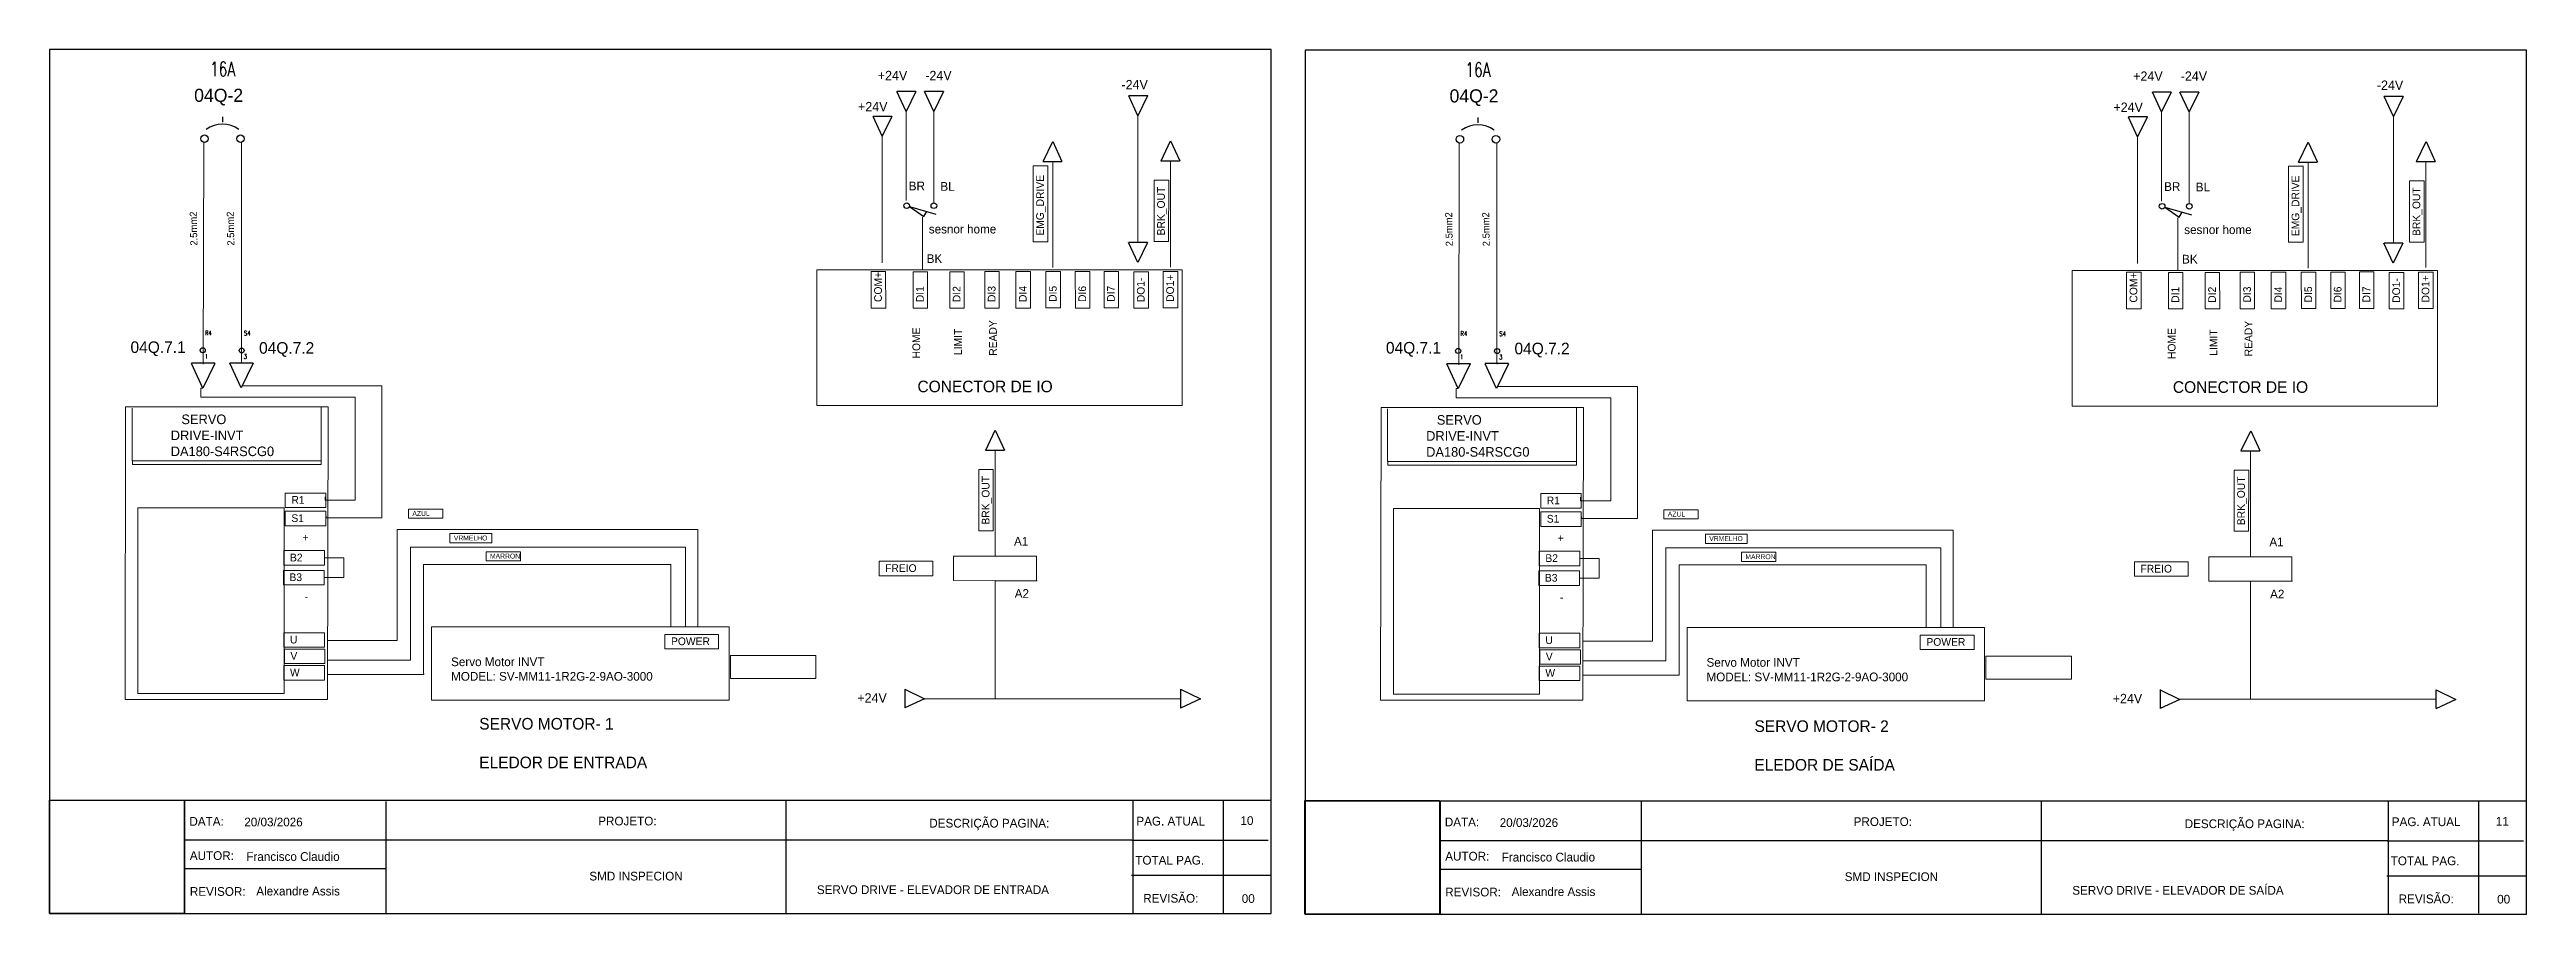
# Model space of a CAD drawing. Extents: x -891 to 6596, y -1 to 298.
# Drawn here: x 3559 to 4411, y -1 to 296 of the extents above; entities that cross this region are included whole.
import ezdxf
from ezdxf.enums import TextEntityAlignment as Align

# ---------------------------------------------------------------- set-up
doc = ezdxf.new("R2010")
doc.units = 0
doc.header["$MEASUREMENT"] = 0
doc.linetypes.add('HIDDEN2', pattern=[0.1875, 0.125, -0.0625])
for name, color, linetype in [('DESCCHILD', 20, 'Continuous'), ('LOC', 8, 'Continuous'), ('RED_2.5mm^2', 1, 'Continuous'), ('SYMS', 7, 'Continuous'), ('TAGS', 51, 'Continuous')]:
    doc.layers.add(name, color=color, linetype=linetype)
doc.styles.add('WD', font='romans.shx')
picture_1 = doc.add_image_def('image1.png', size_in_pixel=(222, 187))
picture_2 = doc.add_image_def('image2.png', size_in_pixel=(237, 301))

msp = doc.modelspace()

# ---------------------------------------------------------------- texts
for s, p in [('BR', (3854.818, 247.868)), ('BL', (3865.686, 247.706)), ('BR', (4286.493, 247.664)), ('BL', (4297.36, 247.502)), ('sesnor home', (3861.714, 233.045)), ('sesnor home', (4293.388, 232.841)), ('BK', (3860.982, 222.906)), ('BK', (4292.656, 222.702)), ('A1', (3891.001, 125.726)), ('A1', (4322.676, 125.522)), ('A2', (3891.247, 107.806)), ('A2', (4322.921, 107.602)), ('DATA:', (3607.467, 29.467)), ('20/03/2026', (3626.348, 29.253)), ('PROJETO:', (3748.044, 29.584)), ('DESCRIÇÃO PAGINA:', (3861.881, 28.855)), ('PAG. ATUAL', (3933.086, 29.551)), ('10', (3968.876, 29.732)), ('DATA:', (4039.141, 29.263)), ('20/03/2026', (4058.022, 29.048)), ('PROJETO:', (4179.718, 29.38)), ('DESCRIÇÃO PAGINA:', (4293.555, 28.651)), ('PAG. ATUAL', (4364.761, 29.346)), ('11', (4400.551, 29.528)), ('AUTOR:', (3607.615, 17.709)), ('Francisco Claudio', (3627.033, 17.381)), ('TOTAL PAG.', (3932.723, 16.115)), ('AUTOR:', (4039.289, 17.505)), ('Francisco Claudio', (4058.708, 17.177)), ('TOTAL PAG.', (4364.397, 15.911)), ('Alexandre Assis', (3630.46, 5.509)), ('SMD INSPECION', (3744.983, 10.658)), ('SERVO DRIVE - ELEVADOR DE ENTRADA', (3823.223, 5.98)), ('SMD INSPECION', (4176.657, 10.454)), ('SERVO DRIVE - ELEVADOR DE SAÍDA', (4254.897, 5.776)), ('REVISOR:', (3607.615, 5.381)), ('REVISÃO:', (3935.448, 3.043)), ('00', (3969.328, 2.939)), ('REVISOR:', (4039.289, 5.177)), ('Alexandre Assis', (4062.134, 5.305)), ('REVISÃO:', (4367.123, 2.839)), ('00', (4401.002, 2.735))]:
    msp.add_text(s, height=3).set_placement(p)
at = {"attachment_point": 1}
for s, width, gutter_width, heights, insert, char_height in [('{\\C242;\\c2564301;04Q-2}', 38.27078, 22.631, [27.158], (3609.099, 282.792), 4.52626), ('{\\C7;+24V}', 27.09318, 16.021, [19.226], (3844.175, 288.932), 3.2043), ('{\\C146;\\c9000464;-24V}', 27.09318, 16.021, [19.226], (3860.514, 288.932), 3.20429), ('{\\C242;\\c2564301;04Q-2}', 38.27078, 22.631, [27.158], (4040.773, 282.588), 4.52626), ('{\\C7;+24V}', 27.09318, 16.021, [19.226], (4275.85, 288.728), 3.2043), ('{\\C146;\\c9000464;-24V}', 27.09318, 16.021, [19.226], (4292.189, 288.728), 3.20429), ('{\\C7;+24V}', 27.09318, 16.021, [19.226], (3837.381, 278.245), 3.2043), ('{\\C7;+24V}', 27.09318, 16.021, [19.226], (4269.055, 278.04), 3.2043), ('{\\C242;\\c2564301;04Q.7.1}', 33.70694, 19.932, [23.919], (3587.213, 195.956), 3.98649), ('{\\C242;\\c2564301;04Q.7.2}', 33.70694, 19.932, [23.919], (3631.422, 195.701), 3.98649), ('{\\C242;\\c2564301;04Q.7.1}', 33.70694, 19.932, [23.919], (4018.887, 195.752), 3.98649), ('{\\C242;\\c2564301;04Q.7.2}', 33.70694, 19.932, [23.919], (4063.096, 195.497), 3.98649), ('{\\C242;\\c2564301;CONECTOR DE IO}', 59.98899, 19.932, [23.919], (3857.813, 182.453), 3.98649), ('{\\C242;\\c2564301;CONECTOR DE IO}', 59.98899, 19.932, [23.919], (4289.488, 182.249), 3.98649), ('{\\C242;\\c2564301;   SERVO        DRIVE-INVT\\PDA180-S4RSCG0}', 39.80944, 16.49, [19.788], (3601.045, 170.808), 3.298), ('{\\C242;\\c2564301;   SERVO        DRIVE-INVT\\PDA180-S4RSCG0}', 39.80944, 16.49, [19.788], (4032.72, 170.604), 3.298), ('{\\C7;S1}', 22.41397, 13.254, [15.905], (3642.524, 136.517), 2.6509), ('{\\C7;R1}', 22.41397, 13.254, [15.905], (3642.524, 142.8), 2.6509), ('{\\C7;AZUL}', 14.27794, 8.443, [10.132], (3684.139, 137.647), 1.6886), ('{\\C7;S1}', 22.41397, 13.254, [15.905], (4074.198, 136.313), 2.6509), ('{\\C7;R1}', 22.41397, 13.254, [15.905], (4074.198, 142.596), 2.6509), ('{\\C7;AZUL}', 14.27794, 8.443, [10.132], (4115.814, 137.443), 1.6886), ('{\\C7;+}', 22.41397, 13.254, [15.905], (3646.3, 129.871), 2.6509), ('{\\C7;VRMELHO}', 14.27794, 8.443, [10.132], (3698.394, 129.213), 1.68864), ('{\\C7;+}', 22.41397, 13.254, [15.905], (4077.974, 129.667), 2.6509), ('{\\C7;VRMELHO}', 14.27794, 8.443, [10.132], (4130.069, 129.009), 1.68864), ('{\\C7;B2}', 22.41397, 13.254, [15.905], (3642.04, 122.984), 2.6509), ('{\\C7;MARRON}', 14.27794, 8.443, [10.132], (3710.819, 123.004), 1.68864), ('{\\C7;FREIO}', 22.41397, 13.254, [15.905], (3846.681, 119.356), 2.65088), ('{\\C7;B2}', 22.41397, 13.254, [15.905], (4073.715, 122.779), 2.6509), ('{\\C7;MARRON}', 14.27794, 8.443, [10.132], (4142.494, 122.8), 1.68864), ('{\\C7;B3}', 22.41397, 13.254, [15.905], (3641.879, 116.217), 2.6509), ('{\\C7;B3}', 22.41397, 13.254, [15.905], (4073.553, 116.013), 2.6509), ('{\\C7;FREIO}', 22.41397, 13.254, [15.905], (4278.356, 119.152), 2.65088), ('{\\C7;-}', 22.41397, 13.254, [15.905], (3647.073, 109.506), 2.6509), ('{\\C7;-}', 22.41397, 13.254, [15.905], (4078.748, 109.302), 2.6509), ('{\\C7;U}', 22.41397, 13.254, [15.905], (3642.04, 94.789), 2.6509), ('{\\C7;POWER}', 22.41397, 13.254, [15.905], (3773.066, 94.191), 2.65088), ('{\\C7;U}', 22.41397, 13.254, [15.905], (4073.715, 94.585), 2.6509), ('{\\C7;POWER}', 22.41397, 13.254, [15.905], (4204.741, 93.987), 2.65088), ('{\\C7;V}', 22.41397, 13.254, [15.905], (3642.201, 89.15), 2.6509), ('{\\C7;V}', 22.41397, 13.254, [15.905], (4073.876, 88.946), 2.6509), ('{\\C7;W}', 22.41397, 13.254, [15.905], (3642.04, 83.511), 2.6509), ('{\\C7;W}', 22.41397, 13.254, [15.905], (4073.715, 83.307), 2.6509), ('{\\C7;+24V}', 27.09318, 16.021, [19.226], (3837.133, 75), 3.2043), ('{\\C7;+24V}', 27.09318, 16.021, [19.226], (4268.808, 74.796), 3.2043), ('{\\C242;\\c2564301;SERVO MOTOR- 1\\P\\PELEDOR DE ENTRADA}', 74.00855, 19.932, [23.919], (3707.122, 66.52), 3.98649), ('{\\C242;\\c2564301;SERVO MOTOR- 2\\P\\PELEDOR DE SAÍDA}', 74.00855, 19.932, [23.919], (4145.607, 65.694), 3.98649)]:
    msp.add_mtext_dynamic_manual_height_columns(s, width=width, gutter_width=gutter_width, heights=heights, dxfattribs=dict(at, insert=insert, char_height=char_height))
at = {"color": 146, "true_color": 0x105689, "char_height": 3.2043, "attachment_point": 1}
for insert in [(3927.973, 285.813), (4359.648, 285.609)]:
    msp.add_mtext_dynamic_manual_height_columns('-24V', width=27.09318, gutter_width=16.021, heights=[19.226], dxfattribs=dict(at, insert=insert))
at = {"attachment_point": 1, "rotation": 90}
for s, insert, char_height in [('{\\C7;EMG_DRIVE}', (3898.637, 232.301), 2.65088), ('{\\C7;BRK_OUT}', (3940.222, 232.383), 2.65088), ('{\\C7;EMG_DRIVE}', (4330.312, 232.097), 2.65088), ('{\\C7;BRK_OUT}', (4371.897, 232.179), 2.65088), ('{\\C7;COM+}', (3842.93, 209.478), 2.6509), ('{\\C7;DI1}', (3857.336, 209.418), 2.6509), ('{\\C7;DI2}', (3869.958, 209.418), 2.6509), ('{\\C7;DI3}', (3881.989, 209.482), 2.6509), ('{\\C7;DI4}', (3892.705, 209.482), 2.6509), ('{\\C7;DI5}', (3903.025, 209.531), 2.6509), ('{\\C7;DI6}', (3913.144, 209.495), 2.6509), ('{\\C7;DI7}', (3923.012, 209.543), 2.6509), ('{\\C7;DO1-}', (3933.277, 209.412), 2.6509), ('{\\C7;DO1+}', (3943.359, 209.533), 2.6509), ('{\\C7;COM+}', (4274.604, 209.274), 2.6509), ('{\\C7;DI1}', (4289.011, 209.214), 2.6509), ('{\\C7;DI2}', (4301.633, 209.214), 2.6509), ('{\\C7;DI3}', (4313.663, 209.278), 2.6509), ('{\\C7;DI4}', (4324.38, 209.278), 2.6509), ('{\\C7;DI5}', (4334.699, 209.327), 2.6509), ('{\\C7;DI6}', (4344.818, 209.291), 2.6509), ('{\\C7;DI7}', (4354.686, 209.339), 2.6509), ('{\\C7;DO1-}', (4364.952, 209.207), 2.6509), ('{\\C7;DO1+}', (4375.034, 209.329), 2.6509), ('{\\C7;HOME}', (3856.073, 190.084), 2.6509), ('{\\C7;LIMIT}', (3870.42, 191.241), 2.65088), ('{\\C7;READY}', (3882.453, 191.009), 2.65088), ('{\\C7;HOME}', (4287.747, 189.88), 2.6509), ('{\\C7;LIMIT}', (4302.094, 191.037), 2.65088), ('{\\C7;READY}', (4314.128, 190.805), 2.65088), ('{\\C7;BRK_OUT}', (3879.924, 132.975), 2.65088), ('{\\C7;BRK_OUT}', (4311.599, 132.771), 2.65088)]:
    msp.add_mtext_dynamic_manual_height_columns(s, width=22.41397, gutter_width=13.254, heights=[15.905], dxfattribs=dict(at, insert=insert, char_height=char_height))
at = {"color": 242, "true_color": 0xcd2027, "char_height": 2.42897, "width": 15.53414, "attachment_point": 1, "rotation": 91.10241}
for insert in [(3607.787, 228.818), (3620.504, 228.818), (4039.461, 228.613), (4052.179, 228.613)]:
    msp.add_mtext('{\\C7;2.5mm2 }', dxfattribs=dict(at, insert=insert))
at = {"layer": 'SYMS', "color": 242, "lineweight": 18, "true_color": 0xcd2027, "char_height": 3, "width": 87.675, "attachment_point": 1}
for insert in [(3697.445, 87.32), (4129.12, 87.115)]:
    msp.add_mtext('Servo Motor INVT\\PMODEL: SV-MM11-1R2G-2-9AO-3000\\P', dxfattribs=dict(at, insert=insert))

# ---------------------------------------------------------------- blocks, each defined once
blk = doc.blocks.new('VT0W02')
blk.add_circle((0, 0), 0.0699)
at = {"style": 'WD', "flags": 1}
for tag, p, height in [('X4TERM01', (-0.07, 0), 0.0125), ('X4TERMDESC01', (-0.055, -0.023), 0.025), ('X2TERMDESC01', (-0.006, 0.029), 0.025), ('STRIPSEQ', (0, 0), 0.00125), ('X2TERM01', (0, 0.07), 0.0125), ('X1TERMDESC01', (0.039, -0.003), 0.025), ('X1TERM01', (0.07, 0), 0.0125), ('LINKTERM', (0, -0.002), 0.00125), ('X8TERM01', (0, -0.07), 0.0125), ('X8TERMDESC01', (0, -0.054), 0.025)]:
    blk.add_attdef(tag, p, '', height=height, dxfattribs=at)
at = {"linetype": 'Continuous', "style": 'WD'}
for tag, p, height, width, flags in [('WIRENO', (0.062, 0.094), 0.125, 0.8, 8), ('TAGSTRIP', (0.053, -0.229), 0.125, 0.9, 8), ('DESC2', (0.053, -0.541), 0.125, 0.8, 8), ('DESC3', (0.053, -0.698), 0.125, 0.8, 8), ('CAT', (0.213, -0.406), 0.109, 0.8, 1)]:
    blk.add_attdef(tag, p, '', height=height, dxfattribs=dict(at, width=width, flags=flags))
at = {"style": 'WD'}
for tag, p, width in [('INST', (0.062, 0.42), 0.7), ('LOC', (0.062, 0.25), 0.7), ('DESC1', (0.053, -0.385), 0.8)]:
    blk.add_attdef(tag, p, '', height=0.125, dxfattribs=dict(at, width=width))
at = {"linetype": 'Continuous', "style": 'WD', "width": 0.8, "flags": 1}
blk.add_attdef('MFG', text='', height=0.109, dxfattribs=at).set_placement((0.088, -0.406), align=Align.RIGHT)
at = {"style": 'WD', "width": 0.7, "flags": 1}
blk.add_attdef('ASSYCODE', (0.062, -0.281), '', height=0.01, dxfattribs=at)
blk = doc.blocks.new('HLS11')
at = {"linetype": 'Continuous'}
for p, q in [((-0.125, -0.01), (0.041, -0.124)), ((-0.125, -0.01), (0.179, -0.097)), ((0.041, -0.124), (0.073, -0.067))]:
    blk.add_line(p, q, dxfattribs=at)
for centre in [(-0.155, 0), (0.155, 0)]:
    blk.add_circle(centre, 0.0322)
at = {"style": 'WD', "width": 0.7}
for tag, p in [('INST', (0, 0.732)), ('LOC', (0, 0.562)), ('DESC1', (0, 0.406)), ('DESC2', (0, 0.25)), ('XREF', (0, -0.299)), ('WDTAGALT', (0.006, -0.438))]:
    blk.add_attdef(tag, text='', height=0.125, dxfattribs=at).set_placement(p, align=Align.CENTER)
at = {"style": 'WD'}
blk.add_attdef('TAG1', text='', height=0.125, dxfattribs=at).set_placement((0, 0.094), align=Align.CENTER)
for tag, p, height, flags in [('X4TERM01', (-0.188, 0), 0.0125, 1), ('FAMILY', (0.038, 0.037), 0.01, 9), ('CONTACT', (0.038, 0.02), 0.01, 1), ('X1TERM02', (0.188, 0), 0.0125, 1)]:
    blk.add_attdef(tag, p, '', height=height, dxfattribs=dict(at, flags=flags))
for tag, p in [('X2LINK', (0, 0.031)), ('X8LINK', (0, -0.156))]:
    blk.add_attdef(tag, p, '', height=0.01, dxfattribs=at)
at = {"linetype": 'Continuous', "style": 'WD', "flags": 9}
for tag, p in [('CAT', (0.063, -0.007)), ('ASSYCODE', (0.062, -0.047)), ('MFG', (0.063, -0.027))]:
    blk.add_attdef(tag, text='', height=0.01, dxfattribs=at).set_placement(p, align=Align.CENTER)
at = {"linetype": 'Continuous', "style": 'WD', "flags": 8}
blk.add_attdef('TERM01', text='', height=0.125, dxfattribs=at).set_placement((-0.25, -0.031), align=Align.TOP_RIGHT)
blk.add_attdef('TERM02', text='', height=0.125, dxfattribs=at).set_placement((0.25, -0.031), align=Align.TOP_LEFT)
blk = doc.blocks.new('HCB2')
at = {"linetype": 'HIDDEN2'}
blk.add_line((0, 0.187), (0, 0.141), dxfattribs=at)
for centre in [(-0.155, 0), (0.155, 0)]:
    blk.add_circle(centre, 0.0322)
blk.add_arc((0, -0.109), 0.234, 53.1301, 126.8699)
at = {"style": 'WD', "width": 0.7}
for tag, p in [('INST', (0, 0.863)), ('DESC1', (0, 0.537)), ('LOC', (0, 0.693)), ('DESC2', (0, 0.38)), ('RATING1', (0, -0.188)), ('XREF', (0, -0.344))]:
    blk.add_attdef(tag, text='', height=0.125, dxfattribs=at).set_placement(p, align=Align.CENTER)
at = {"style": 'WD'}
blk.add_attdef('TAG2', text='', height=0.125, dxfattribs=at).set_placement((0, 0.224), align=Align.CENTER)
for tag, p in [('X2LINK', (0, 0.219)), ('X8LINK', (0, 0))]:
    blk.add_attdef(tag, p, '', height=0.01, dxfattribs=at)
for tag, p, height, flags in [('X4TERM01', (-0.188, 0), 0.0125, 1), ('FAMILY', (0.054, 0.183), 0.01, 9), ('CONTACT', (0.054, 0.159), 0.01, 9), ('X1TERM02', (0.188, 0), 0.0125, 1)]:
    blk.add_attdef(tag, p, '', height=height, dxfattribs=dict(at, flags=flags))
at = {"linetype": 'Continuous', "style": 'WD', "flags": 8}
blk.add_attdef('TERM01', text='', height=0.125, dxfattribs=at).set_placement((-0.25, -0.031), align=Align.TOP_RIGHT)
blk.add_attdef('TERM02', text='', height=0.125, dxfattribs=at).set_placement((0.25, -0.031), align=Align.TOP_LEFT)

# ---------------------------------------------------------------- linework, layer by layer
for p, q in [((3979.397, 296.255), (3559.397, 296.255)), ((3559.397, 296.255), (3559.397, -0.745)), ((3979.397, -0.745), (3979.397, 296.255)), ((4411.071, 296.051), (3991.071, 296.051)), ((3991.071, 296.051), (3991.071, -0.949)), ((4411.071, -0.949), (4411.071, 296.051)), ((3605.946, -0.625), (3605.945, 38.016)), ((3675.127, -0.813), (3675.118, 37.857)), ((3812.654, -0.519), (3812.64, 38.315)), ((3963.048, -0.412), (3963.024, 38.314)), ((4037.62, -0.829), (4037.62, 37.812)), ((4106.802, -1.017), (4106.793, 37.653)), ((4244.328, -0.723), (4244.315, 38.111)), ((4394.722, -0.616), (4394.698, 38.11)), ((3559.397, -0.745), (3979.397, -0.745)), ((3991.071, -0.949), (4411.071, -0.949))]:
    msp.add_line(p, q)
at = {"color": 242, "true_color": 0xcd2027}
for p, q in [((3853.911, 275.016), (3850.764, 281.831)), ((3857.262, 281.842), (3850.788, 281.855)), ((3857.224, 281.818), (3853.911, 275.016)), ((3863.399, 275.016), (3860.251, 281.831)), ((3866.749, 281.842), (3860.275, 281.855)), ((3866.711, 281.818), (3863.399, 275.016)), ((4285.586, 274.812), (4282.438, 281.627)), ((4288.936, 281.638), (4282.462, 281.651)), ((4288.898, 281.614), (4285.586, 274.812)), ((4295.073, 274.812), (4291.925, 281.627)), ((4298.424, 281.638), (4291.949, 281.651)), ((4298.385, 281.614), (4295.073, 274.812)), ((3845.684, 266.458), (3842.536, 273.273)), ((3849.035, 273.284), (3842.56, 273.297)), ((3848.996, 273.26), (3845.684, 266.458)), ((3933.641, 273.5), (3930.493, 280.315)), ((3936.992, 280.326), (3930.517, 280.339)), ((3936.953, 280.302), (3933.641, 273.5)), ((4277.358, 266.254), (4274.211, 273.069)), ((4280.709, 273.08), (4274.235, 273.093)), ((4280.671, 273.056), (4277.358, 266.254)), ((4365.315, 273.296), (4362.168, 280.111)), ((4368.666, 280.122), (4362.192, 280.135)), ((4368.628, 280.098), (4365.315, 273.296)), ((3901.034, 257.807), (3904.347, 264.609)), ((3904.347, 264.609), (3907.494, 257.794)), ((3941.561, 258.025), (3944.874, 264.827)), ((3944.874, 264.827), (3948.021, 258.012)), ((4332.708, 257.603), (4336.021, 264.405)), ((4336.021, 264.405), (4339.169, 257.59)), ((4373.236, 257.821), (4376.548, 264.623)), ((4376.548, 264.623), (4379.696, 257.808)), ((3900.996, 257.783), (3907.47, 257.77)), ((3941.523, 258.001), (3947.997, 257.988)), ((4332.67, 257.579), (4339.144, 257.566)), ((4373.197, 257.797), (4379.672, 257.784)), ((3933.558, 223.087), (3930.41, 229.901)), ((3936.909, 229.913), (3930.434, 229.926)), ((3936.87, 229.888), (3933.558, 223.087)), ((4365.232, 222.882), (4362.085, 229.697)), ((4368.583, 229.708), (4362.109, 229.721)), ((4368.545, 229.684), (4365.232, 222.882)), ((3612.113, 179.922), (3608.177, 188.391)), ((3616.261, 188.424), (3608.207, 188.421)), ((3616.214, 188.393), (3612.113, 179.922)), ((3625.259, 179.998), (3621.323, 188.466)), ((3629.408, 188.5), (3621.353, 188.497)), ((3629.36, 188.469), (3625.259, 179.998)), ((4043.787, 179.718), (4039.851, 188.187)), ((4047.936, 188.22), (4039.881, 188.217)), ((4047.888, 188.189), (4043.787, 179.718)), ((4056.934, 179.793), (4052.998, 188.262)), ((4061.082, 188.295), (4053.028, 188.293)), ((4061.035, 188.265), (4056.934, 179.793)), ((3881.263, 158.617), (3884.576, 165.418)), ((3884.576, 165.418), (3887.723, 158.604)), ((4312.938, 158.413), (4316.25, 165.214)), ((4316.25, 165.214), (4319.398, 158.4)), ((3881.225, 158.592), (3887.699, 158.579)), ((4312.899, 158.388), (4319.374, 158.375)), ((3853.425, 76.462), (3853.412, 69.988)), ((3860.251, 73.111), (3853.436, 69.963)), ((3853.449, 76.424), (3860.251, 73.111)), ((3948.269, 76.396), (3948.256, 69.922)), ((3955.095, 73.046), (3948.281, 69.898)), ((3948.294, 76.358), (3955.095, 73.046)), ((4285.099, 76.258), (4285.086, 69.783)), ((4291.925, 72.907), (4285.111, 69.759)), ((4285.124, 76.219), (4291.925, 72.907)), ((4379.944, 76.192), (4379.931, 69.718)), ((4386.77, 72.841), (4379.955, 69.694)), ((4379.968, 76.154), (4386.77, 72.841))]:
    msp.add_line(p, q, dxfattribs=at)
at = {"linetype": 'Continuous'}
for p, q in [((3559.556, 38.27), (3979.394, 38.273)), ((3931.859, 38.275), (3931.864, -0.8)), ((3991.23, 38.066), (4411.069, 38.069)), ((4363.534, 38.071), (4363.539, -1.004)), ((3931.564, 24.515), (3605.748, 24.478)), ((3931.506, 24.54), (3978.424, 24.54)), ((4363.239, 24.311), (4037.423, 24.274)), ((4363.18, 24.336), (4410.099, 24.336)), ((3605.843, 14.741), (3675.123, 14.755)), ((3931.416, 12.457), (3979.237, 12.457)), ((4037.517, 14.537), (4106.797, 14.551)), ((4363.09, 12.253), (4410.911, 12.253))]:
    msp.add_line(p, q, dxfattribs=at)
at = {"layer": 'RED_2.5mm^2', "color": 242, "lineweight": 18, "true_color": 0xcd2027}
for p, q in [((3853.906, 275.57), (3853.906, 244.379)), ((3863.394, 275.57), (3863.394, 243.589)), ((3933.636, 274.054), (3933.636, 229.958)), ((4285.581, 275.366), (4285.581, 244.175)), ((4295.068, 275.366), (4295.068, 243.385)), ((4365.31, 273.85), (4365.31, 229.754)), ((3612.458, 264.349), (3612.25, 188.066)), ((3625.332, 264.364), (3625.332, 188.492)), ((3845.679, 267.013), (3845.679, 222.916)), ((4044.132, 264.145), (4043.925, 187.862)), ((4057.007, 264.16), (4057.007, 188.288)), ((4277.353, 266.808), (4277.353, 222.712)), ((3904.314, 221.297), (3904.314, 257.692)), ((3944.841, 221.515), (3944.841, 257.91)), ((4335.988, 221.093), (4335.988, 257.488)), ((4376.516, 221.311), (4376.516, 257.706)), ((3859.546, 220.538), (3859.546, 238.624)), ((4291.22, 220.334), (4291.22, 238.42)), ((3933.633, 229.914), (3933.814, 229.913)), ((4365.307, 229.71), (4365.488, 229.709)), ((3612.186, 188.416), (3612.411, 188.416)), ((3625.332, 188.492), (3625.558, 188.492)), ((4043.86, 188.212), (4044.086, 188.212)), ((4057.007, 188.288), (4057.232, 188.288)), ((3612.113, 179.922), (3611.418, 179.922)), ((3611.418, 179.922), (3611.418, 176.724)), ((3625.564, 180.626), (3673.671, 180.626)), ((3673.671, 180.626), (3673.671, 179.773)), ((3673.671, 179.773), (3673.671, 135.248)), ((4043.787, 179.718), (4043.092, 179.718)), ((4043.092, 179.718), (4043.092, 176.519)), ((4057.238, 180.422), (4105.345, 180.422)), ((4105.345, 180.422), (4105.345, 179.569)), ((4105.345, 179.569), (4105.345, 135.044)), ((3611.418, 176.724), (3664.516, 176.724)), ((3664.516, 176.724), (3664.516, 175.504)), ((3664.516, 175.504), (3664.516, 141.348)), ((4043.092, 176.519), (4096.19, 176.519)), ((4096.19, 176.519), (4096.19, 175.3)), ((4096.19, 175.3), (4096.19, 141.144)), ((3884.543, 122.107), (3884.543, 158.502)), ((4316.218, 121.903), (4316.218, 158.298)), ((3654.14, 141.348), (3654.14, 142.568)), ((3664.516, 141.348), (3654.14, 141.348)), ((4085.815, 141.144), (4085.815, 142.363)), ((4096.19, 141.144), (4085.815, 141.144)), ((3654.446, 135.248), (3654.446, 135.858)), ((3673.671, 135.248), (3654.446, 135.248)), ((4086.12, 135.044), (4086.12, 135.654)), ((4105.345, 135.044), (4086.12, 135.044)), ((3653.912, 121.513), (3660.582, 121.513)), ((3660.512, 121.513), (3660.512, 114.818)), ((3683.375, 125.219), (3778.034, 125.219)), ((3683.446, 86.926), (3683.446, 125.219)), ((3778.034, 125.219), (3778.037, 97.825)), ((3870.157, 122.107), (3898.755, 122.107)), ((3870.158, 113.761), (3870.157, 122.107)), ((3898.755, 122.107), (3898.755, 113.701)), ((4085.587, 121.308), (4092.257, 121.308)), ((4092.186, 121.308), (4092.186, 114.614)), ((4115.05, 125.015), (4209.709, 125.015)), ((4115.12, 86.722), (4115.12, 125.015)), ((4209.709, 125.015), (4209.711, 97.621)), ((4301.831, 121.903), (4330.429, 121.903)), ((4301.832, 113.557), (4301.831, 121.903)), ((4330.429, 121.903), (4330.429, 113.497)), ((3660.329, 114.818), (3653.883, 114.818)), ((3660.512, 114.818), (3660.329, 114.818)), ((3884.493, 113.701), (3870.155, 113.749)), ((3884.543, 73.124), (3884.543, 113.751)), ((3898.942, 113.701), (3884.593, 113.701)), ((4092.004, 114.614), (4085.558, 114.614)), ((4092.186, 114.614), (4092.004, 114.614)), ((4316.168, 113.497), (4301.829, 113.545)), ((4316.218, 72.92), (4316.218, 113.547)), ((4330.616, 113.497), (4316.268, 113.497)), ((3654.996, 86.39), (3683.446, 86.39)), ((3683.446, 86.39), (3683.446, 86.926)), ((4086.67, 86.186), (4115.12, 86.186)), ((4115.12, 86.186), (4115.12, 86.722)), ((3860.031, 73.124), (3948.224, 73.124)), ((3948.268, 73.121), (3948.268, 73.302)), ((4291.706, 72.92), (4379.898, 72.92)), ((4379.942, 72.916), (4379.943, 73.098))]:
    msp.add_line(p, q, dxfattribs=at)
at = {"layer": 'RED_2.5mm^2', "color": 146, "lineweight": 18, "true_color": 0x105689}
for p, q in [((3678.867, 93.114), (3678.867, 131.246)), ((3678.867, 131.246), (3782.317, 131.246)), ((3782.317, 131.246), (3782.317, 127.281)), ((4110.541, 92.91), (4110.541, 131.042)), ((4110.541, 131.042), (4213.991, 131.042)), ((4213.991, 131.042), (4213.991, 127.077)), ((3782.317, 127.281), (3782.305, 97.848)), ((4213.991, 127.077), (4213.98, 97.643)), ((3655.006, 93.126), (3676.426, 93.126)), ((3676.426, 93.131), (3678.867, 93.131)), ((4086.68, 92.922), (4108.1, 92.922)), ((4108.1, 92.927), (4110.541, 92.927))]:
    msp.add_line(p, q, dxfattribs=at)
at = {"layer": 'RED_2.5mm^2', "color": 8, "lineweight": 18}
for p, q in [((3688, 81.82), (3688, 119.308)), ((3688, 119.308), (3772.98, 119.308)), ((3772.98, 119.397), (3772.981, 97.825)), ((4119.674, 81.616), (4119.674, 119.104)), ((4119.674, 119.104), (4204.655, 119.104)), ((4204.655, 119.193), (4204.655, 97.621)), ((3654.989, 81.464), (3688.088, 81.464)), ((3688.088, 81.82), (3688, 81.82)), ((3688.088, 81.464), (3688.088, 81.82)), ((4086.663, 81.26), (4119.763, 81.26)), ((4119.763, 81.616), (4119.674, 81.616)), ((4119.763, 81.26), (4119.763, 81.616))]:
    msp.add_line(p, q, dxfattribs=at)
at = {"layer": 'RED_2.5mm^2', "color": 242, "lineweight": 18, "true_color": 0xcd2027}
for centre in [(3884.543, 113.701), (4316.218, 113.497)]:
    msp.add_arc(centre, 0.05, 0, 180, dxfattribs=at)
at = {"layer": 'SYMS', "color": 7, "lineweight": 18}
for p, q in [((3587.768, 172.995), (3587.768, 154.926)), ((3652.723, 154.926), (3652.723, 173.344)), ((3652.723, 173.344), (3652.723, 153.619)), ((4019.443, 172.791), (4019.443, 154.722)), ((4084.398, 154.722), (4084.398, 173.14)), ((4084.398, 173.14), (4084.398, 153.415)), ((3587.768, 154.926), (3652.723, 154.926)), ((3587.921, 153.619), (3587.921, 155.045)), ((3652.723, 153.619), (3587.921, 153.619)), ((4019.443, 154.722), (4084.398, 154.722)), ((4019.596, 153.415), (4019.596, 154.841)), ((4084.398, 153.415), (4019.596, 153.415))]:
    msp.add_line(p, q, dxfattribs=at)
for points in [[(3897.601, 230.208), (3897.628, 256.328), (3902.612, 256.328), (3902.586, 230.208)], [(4329.276, 230.004), (4329.302, 256.124), (4334.287, 256.124), (4334.26, 230.004)], [(3939.186, 230.291), (3939.213, 251.345), (3944.197, 251.345), (3944.17, 230.291)], [(4370.861, 230.087), (4370.887, 251.141), (4375.872, 251.141), (4375.845, 230.087)], [(3823.204, 220.538), (3948.826, 220.538), (3948.826, 173.869), (3823.204, 173.869)], [(3841.894, 207.385), (3841.872, 219.946), (3846.856, 219.946), (3846.878, 207.385)], [(3856.3, 207.326), (3856.279, 219.887), (3861.263, 219.887), (3861.284, 207.326)], [(3868.922, 207.326), (3868.9, 219.887), (3873.885, 219.887), (3873.906, 207.326)], [(3880.953, 207.39), (3880.931, 219.951), (3885.916, 219.951), (3885.937, 207.39)], [(3891.669, 207.39), (3891.648, 219.951), (3896.632, 219.951), (3896.653, 207.39)], [(3901.989, 207.439), (3901.967, 220), (3906.951, 220), (3906.973, 207.439)], [(3912.108, 207.403), (3912.086, 219.964), (3917.07, 219.964), (3917.092, 207.403)], [(3921.976, 207.45), (3921.954, 220.011), (3926.938, 220.011), (3926.96, 207.45)], [(3932.242, 207.319), (3932.22, 219.88), (3937.204, 219.88), (3937.226, 207.319)], [(3942.323, 207.44), (3942.301, 220.002), (3947.286, 220.002), (3947.307, 207.44)], [(4254.878, 220.334), (4380.501, 220.334), (4380.501, 173.665), (4254.878, 173.665)], [(4273.568, 207.181), (4273.546, 219.742), (4278.53, 219.742), (4278.552, 207.181)], [(4287.975, 207.122), (4287.953, 219.683), (4292.937, 219.683), (4292.959, 207.122)], [(4300.597, 207.122), (4300.575, 219.683), (4305.559, 219.683), (4305.581, 207.122)], [(4312.627, 207.186), (4312.606, 219.747), (4317.59, 219.747), (4317.612, 207.186)], [(4323.344, 207.186), (4323.322, 219.747), (4328.306, 219.747), (4328.328, 207.186)], [(4333.663, 207.235), (4333.642, 219.796), (4338.626, 219.796), (4338.647, 207.235)], [(4343.782, 207.199), (4343.761, 219.76), (4348.745, 219.76), (4348.767, 207.199)], [(4353.65, 207.246), (4353.629, 219.807), (4358.613, 219.807), (4358.634, 207.246)], [(4363.916, 207.115), (4363.894, 219.676), (4368.878, 219.676), (4368.9, 207.115)], [(4373.998, 207.236), (4373.976, 219.797), (4378.96, 219.797), (4378.982, 207.236)], [(3585.543, 173.446), (3655.124, 173.446), (3654.976, 72.888), (3585.395, 72.888)], [(4017.217, 173.241), (4086.798, 173.241), (4086.65, 72.684), (4017.07, 72.684)], [(3878.888, 130.882), (3878.915, 151.936), (3883.899, 151.936), (3883.873, 130.882)], [(4310.563, 130.678), (4310.589, 151.732), (4315.574, 151.732), (4315.547, 130.678)], [(3640.431, 143.836), (3654.396, 143.836), (3654.396, 138.852), (3640.431, 138.852)], [(3640.431, 137.553), (3654.396, 137.553), (3654.396, 132.569), (3640.431, 132.569)], [(3682.806, 138.307), (3694.577, 138.307), (3694.577, 135.132), (3682.806, 135.132)], [(4072.106, 143.632), (4086.071, 143.632), (4086.071, 138.648), (4072.106, 138.648)], [(4072.106, 137.349), (4086.071, 137.349), (4086.071, 132.365), (4072.106, 132.365)], [(4114.481, 138.102), (4126.252, 138.102), (4126.252, 134.927), (4114.481, 134.927)], [(3697.061, 129.873), (3711.418, 129.873), (3711.418, 126.698), (3697.061, 126.698)], [(4128.736, 129.669), (4143.092, 129.669), (4143.092, 126.494), (4128.736, 126.494)], [(3639.948, 124.02), (3653.912, 124.02), (3653.912, 119.035), (3639.948, 119.035)], [(3709.486, 123.664), (3721.257, 123.664), (3721.257, 120.489), (3709.486, 120.489)], [(3844.589, 120.392), (3863.067, 120.392), (3863.067, 115.408), (3844.589, 115.408)], [(4071.622, 123.815), (4085.587, 123.815), (4085.587, 118.831), (4071.622, 118.831)], [(4141.161, 123.46), (4152.931, 123.46), (4152.931, 120.285), (4141.161, 120.285)], [(4276.263, 120.188), (4294.741, 120.188), (4294.741, 115.204), (4276.263, 115.204)], [(3639.786, 117.253), (3653.751, 117.253), (3653.751, 112.269), (3639.786, 112.269)], [(4071.461, 117.049), (4085.426, 117.049), (4085.426, 112.064), (4071.461, 112.064)], [(3639.948, 95.825), (3653.912, 95.825), (3653.912, 90.84), (3639.948, 90.84)], [(3690.759, 97.818), (3793.032, 97.818), (3793.032, 72.616), (3690.759, 72.616)], [(3770.974, 95.227), (3789.452, 95.227), (3789.452, 90.243), (3770.974, 90.243)], [(4071.622, 95.621), (4085.587, 95.621), (4085.587, 90.636), (4071.622, 90.636)], [(4122.433, 97.614), (4224.706, 97.614), (4224.706, 72.412), (4122.433, 72.412)], [(4202.648, 95.023), (4221.126, 95.023), (4221.126, 90.039), (4202.648, 90.039)], [(3640.109, 90.186), (3654.074, 90.186), (3654.074, 85.201), (3640.109, 85.201)], [(3793.498, 88.017), (3822.919, 88.017), (3822.919, 80.083), (3793.498, 80.083)], [(4071.783, 89.982), (4085.748, 89.982), (4085.748, 84.997), (4071.783, 84.997)], [(4225.173, 87.813), (4254.594, 87.813), (4254.594, 79.879), (4225.173, 79.879)], [(3639.948, 84.547), (3653.912, 84.547), (3653.912, 79.563), (3639.948, 79.563)], [(4071.622, 84.343), (4085.587, 84.343), (4085.587, 79.358), (4071.622, 79.358)]]:
    msp.add_lwpolyline(points, close=True, dxfattribs=at)

# ---------------------------------------------------------------- block references
at = {"layer": 'SYMS', "color": 242, "lineweight": 18, "true_color": 0xcd2027}
ref = msp.add_blockref('HCB2', (3618.855, 265.622), dxfattribs=dict(at, xscale=39.94834406996588, yscale=39.94834406996588, zscale=39.94834406996588))
ref.add_attrib('DESC1', '16A', dxfattribs={"layer": 'DESCCHILD', "height": 4.9935, "style": 'WD', "width": 0.7}).set_placement((3618.855, 287.06), align=Align.CENTER)
ref = msp.add_blockref('HCB2', (4050.53, 265.417), dxfattribs=dict(at, xscale=39.94834406996588, yscale=39.94834406996588, zscale=39.94834406996588))
ref.add_attrib('DESC1', '16A', dxfattribs={"layer": 'DESCCHILD', "height": 4.9935, "style": 'WD', "width": 0.7}).set_placement((4050.53, 286.856), align=Align.CENTER)
at = {"layer": 'SYMS', "color": 242, "lineweight": 18, "true_color": 0xcd2027, "xscale": 30.14459119547984, "yscale": 30.14459119547984, "zscale": 30.14459119547984}
for p in [(3858.788, 242.577), (4290.462, 242.373)]:
    msp.add_blockref('HLS11', p, dxfattribs=at)
at = {"layer": 'SYMS'}
ref = msp.add_blockref('VT0W02', (3612.058, 192.887), dxfattribs=dict(at, xscale=12.3669621371258, yscale=12.3669621371258, zscale=12.3669621371258))
ref.add_attrib('INST', 'R4', (3612.831, 198.076), dxfattribs={"layer": 'LOC', "height": 1.5459, "style": 'WD', "width": 0.7})
ref.add_attrib('TAGSTRIP', '1', (3612.716, 190.057), dxfattribs={"layer": 'TAGS', "linetype": 'Continuous', "height": 1.546, "style": 'WD', "width": 0.9, "flags": 8})
ref = msp.add_blockref('VT0W02', (3625.441, 192.812), dxfattribs=dict(at, xscale=12.3669621371258, yscale=12.3669621371258, zscale=12.3669621371258))
ref.add_attrib('INST', 'S4', (3626.214, 198.001), dxfattribs={"layer": 'LOC', "height": 1.5459, "style": 'WD', "width": 0.7})
ref.add_attrib('TAGSTRIP', '3', (3626.099, 189.982), dxfattribs={"layer": 'TAGS', "linetype": 'Continuous', "height": 1.546, "style": 'WD', "width": 0.9, "flags": 8})
ref = msp.add_blockref('VT0W02', (4043.732, 192.683), dxfattribs=dict(at, xscale=12.3669621371258, yscale=12.3669621371258, zscale=12.3669621371258))
ref.add_attrib('INST', 'R4', (4044.505, 197.872), dxfattribs={"layer": 'LOC', "height": 1.5459, "style": 'WD', "width": 0.7})
ref.add_attrib('TAGSTRIP', '1', (4044.39, 189.853), dxfattribs={"layer": 'TAGS', "linetype": 'Continuous', "height": 1.546, "style": 'WD', "width": 0.9, "flags": 8})
ref = msp.add_blockref('VT0W02', (4057.115, 192.608), dxfattribs=dict(at, xscale=12.3669621371258, yscale=12.3669621371258, zscale=12.3669621371258))
ref.add_attrib('INST', 'S4', (4057.888, 197.797), dxfattribs={"layer": 'LOC', "height": 1.5459, "style": 'WD', "width": 0.7})
ref.add_attrib('TAGSTRIP', '3', (4057.773, 189.778), dxfattribs={"layer": 'TAGS', "linetype": 'Continuous', "height": 1.546, "style": 'WD', "width": 0.9, "flags": 8})

msp.set_redraw_order([(e.dxf.handle, doc.entitydb.next_handle()) for e in msp.query("TEXT MTEXT ATTDEF DIMENSION ARC_DIMENSION")])  # texts and dimensions are drawn at this point

# ---------------------------------------------------------------- pictures from other files: only their frames are drawn
at = {"linetype": 'Continuous'}
image = msp.add_image(picture_1, insert=(3559.372, -0.69), size_in_units=(46.298, 38.999), dxfattribs=at)
image.dxf.flags = 7
image = msp.add_image(picture_1, insert=(3991.046, -0.894), size_in_units=(46.298, 38.999), dxfattribs=at)
image.dxf.flags = 7
at = {"layer": 'SYMS', "color": 7, "lineweight": 18}
image = msp.add_image(picture_2, insert=(3589.783, 74.94), size_in_units=(50.25, 63.82), dxfattribs=at)
image.dxf.flags = 7
image = msp.add_image(picture_2, insert=(4021.457, 74.735), size_in_units=(50.25, 63.82), dxfattribs=at)
image.dxf.flags = 7

doc.saveas('drawing.dxf')
